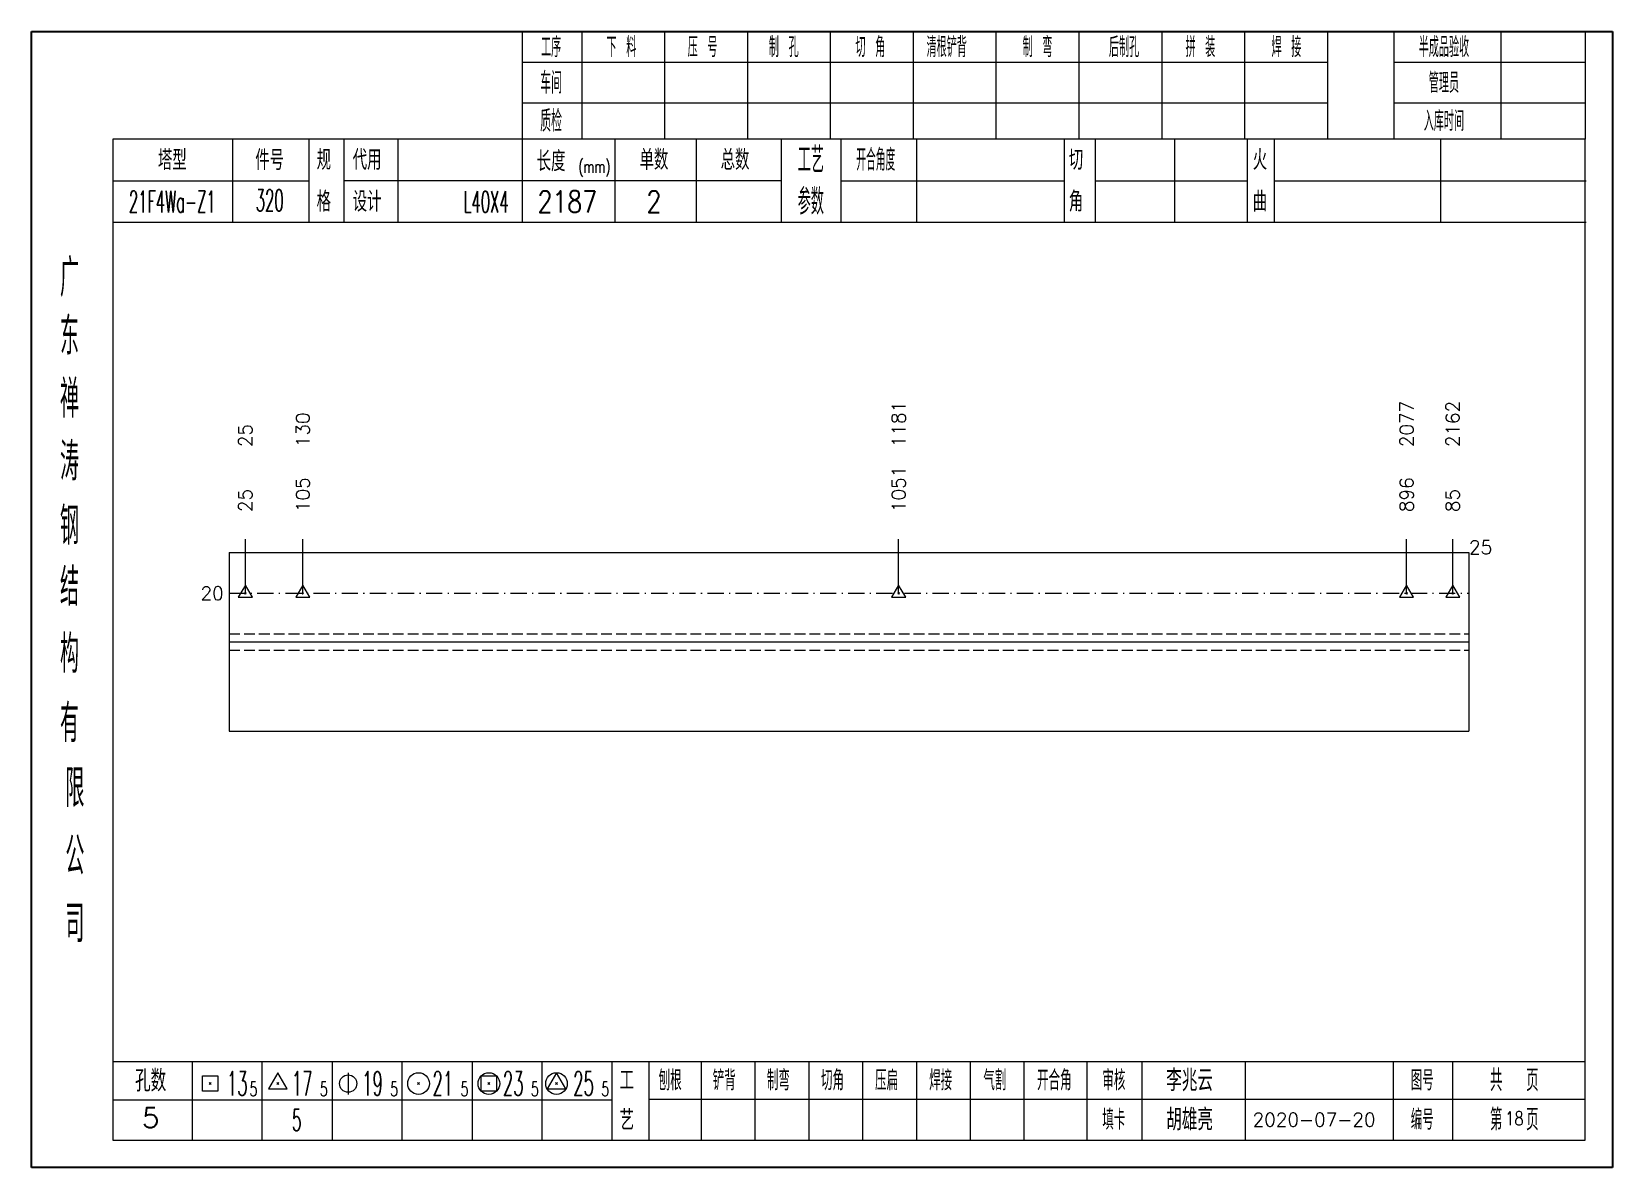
# Model space of a CAD drawing. Extents: x 1310 to 15542, y -76 to 8381.
# Drawn here: x 6822.6 to 7114.8, y 4373.7 to 4583.7 of the extents above; entities that cross this region are included whole.
import ezdxf
from ezdxf.enums import TextEntityAlignment as Align

# ---------------------------------------------------------------- set-up
doc = ezdxf.new("R2010")
doc.units = 0
doc.header["$MEASUREMENT"] = 0
doc.linetypes.add('一点画线', pattern=[5.2, 3, -1, 0.2, -1])
doc.linetypes.add('虚线', pattern=[2.75, 2, -0.75])
doc.layers.get('0').update_dxf_attribs({"linetype": 'CONTINUOUS', "lineweight": 25})
for name, color, linetype, lineweight in [('1', 7, 'CONTINUOUS', 25), ('4', 7, 'CONTINUOUS', 25), ('5', 7, 'CONTINUOUS', 25)]:
    doc.layers.add(name, color=color, linetype=linetype, lineweight=lineweight)
doc.styles.get("Standard").update_dxf_attribs({"font": 'simplex.shx', "width": 0.7, "height": 3, "bigfont": 'gbhzfs.shx'})

msp = doc.modelspace()

# ---------------------------------------------------------------- texts
at = {"color": 7, "linetype": 'Continuous', "lineweight": 13}
for s, p in [('1181', (6982.864, 4506.884)), ('2077', (7076.737, 4506.884)), ('2162', (7085.262, 4506.884)), ('25', (6862.132, 4506.884)), ('130', (6872.752, 4506.884))]:
    msp.add_text(s, height=2.5, rotation=90, dxfattribs=at).set_placement(p, align=Align.MIDDLE_LEFT)
at = {"color": 8, "linetype": 'Continuous', "lineweight": 9}
for s, p in [('1051', (6982.864, 4494.884)), ('25', (6862.132, 4494.884)), ('105', (6872.752, 4494.884)), ('896', (7076.737, 4494.884)), ('85', (7085.262, 4494.884))]:
    msp.add_text(s, height=2.5, rotation=90, dxfattribs=at).set_placement(p, align=Align.MIDDLE_LEFT)
at = {"color": 7, "linetype": 'Continuous', "lineweight": 13}
msp.add_text('25', height=2.5, dxfattribs=at).set_placement((7088.262, 4488.384), align=Align.MIDDLE_LEFT)
msp.add_text('20', height=2.5, dxfattribs=at).set_placement((6858.132, 4479.884), align=Align.MIDDLE_RIGHT)
at = {"layer": '4', "color": 1, "linetype": 'Continuous', "lineweight": 25}
for s, height, width, p in [('工序', 3.7, 0.7, (6918.632, 4580.841)), ('下 料', 3.7, 0.7, (6931.632, 4580.841)), ('压 号', 3.7, 0.7, (6946.632, 4580.841)), ('制 孔', 3.7, 0.7, (6961.632, 4580.841)), ('切 角', 3.7, 0.7, (6977.632, 4580.841)), ('清根铲背 ', 3.7, 0.7, (6992.632, 4580.841)), (' 制 弯', 3.7, 0.7, (7007.632, 4580.841)), (' 后制孔', 3.7, 0.7, (7023.632, 4580.841)), ('拼 装', 3.7, 0.7, (7038.632, 4580.841)), (' 焊 接', 3.7, 0.7, (7053.632, 4580.841)), ('半成品验收', 3.7, 0.7, (7083.632, 4580.841)), ('车间', 4, 0.7, (6918.632, 4574.241)), ('管理员', 3.7, 0.7, (7083.632, 4574.241)), ('质检', 4, 0.7, (6918.632, 4567.181)), ('入库时间', 3.7, 0.7, (7083.632, 4567.181)), ('(mm)', 2.24, 0.7, (6926.632, 4558.741)), ('工艺', 4.8, 0.7, (6966.632, 4560.001)), ('开合角度', 4, 0.6, (6978.632, 4560.001)), ('320', 4, 0.5, (6866.632, 4552.511)), ('参数', 4.8, 0.7, (6966.632, 4552.291)), ('21F4Wa-Z1', 4, 0.5, (6848.632, 4552.261)), ('L40X4', 4, 0.5, (6906.632, 4552.241)), ('2187', 4, 0.8, (6921.632, 4552.291)), ('2', 4, 0.8, (6937.632, 4552.291)), ('广', 6.96, 0.7, (6829.632, 4538.211)), ('东', 6.96, 0.7, (6829.632, 4527.421)), ('禅', 6.96, 0.7, (6829.632, 4515.831)), ('涛', 6.96, 0.7, (6829.632, 4504.231)), ('钢', 6.96, 0.7, (6829.632, 4492.341)), ('结', 6.96, 0.7, (6829.632, 4481.031)), ('构', 6.96, 0.7, (6829.632, 4468.651)), ('有', 6.96, 0.7, (6829.632, 4455.841)), ('限', 6.96, 0.7, (6830.632, 4443.841)), ('公', 6.96, 0.7, (6830.632, 4431.301)), ('司', 6.96, 0.7, (6830.632, 4418.821)), ('13', 4.47, 0.5, (6860.632, 4389.241)), ('17', 4.47, 0.5, (6872.632, 4389.241)), ('19', 4.47, 0.5, (6885.632, 4389.241)), ('21', 4.47, 0.5, (6898.632, 4389.241)), ('23', 4.47, 0.5, (6911.632, 4389.241)), ('25', 4.47, 0.5, (6924.632, 4389.241)), ('刨根', 3.7, 0.8, (6940.632, 4389.841)), ('铲背', 3.7, 0.8, (6950.632, 4389.841)), ('制弯', 3.7, 0.8, (6960.632, 4389.841)), ('切角', 3.7, 0.8, (6970.632, 4389.841)), ('压扁', 3.7, 0.8, (6980.632, 4389.841)), ('焊接', 3.7, 0.8, (6990.632, 4389.841)), ('气割', 3.7, 0.8, (7000.632, 4389.841)), ('开合角', 3.7, 0.8, (7011.632, 4389.841)), ('审核', 3.7, 0.8, (7022.632, 4389.841)), ('图号', 3.7, 0.8, (7079.632, 4389.841)), ('共  页', 4, 0.8, (7096.632, 4389.841)), ('5', 2.68, 0.6, (6863.632, 4388.241)), ('5', 2.68, 0.6, (6876.632, 4388.241)), ('5', 2.68, 0.6, (6889.632, 4388.241)), ('5', 2.68, 0.6, (6902.632, 4388.241)), ('5', 2.68, 0.6, (6915.632, 4388.241)), ('5', 2.68, 0.6, (6928.632, 4388.241)), ('第  页', 4, 0.8, (7096.632, 4382.571)), ('5', 4, 0.5, (6871.632, 4382.491)), ('填卡', 3.7, 0.8, (7022.632, 4382.571)), ('编号', 3.7, 0.8, (7079.632, 4382.571))]:
    msp.add_text(s, height=height, dxfattribs=dict(at, width=width)).set_placement(p, align=Align.MIDDLE_CENTER)
for s, height, p in [('塔型', 3.7, (6848.632, 4559.971)), ('件号', 3.7, (6866.632, 4559.971)), ('规', 3.7, (6876.632, 4560.001)), ('代用', 3.7, (6884.632, 4560.001)), ('长度', 3.7, (6918.632, 4559.741)), ('单数', 3.7, (6937.632, 4560.001)), ('总数', 3.7, (6952.632, 4560.001)), ('切', 3.7, (7015.632, 4560.001)), ('火', 3.7, (7049.632, 4560.001)), ('格', 3.7, (6876.632, 4552.291)), ('设计', 3.7, (6884.632, 4552.291)), ('角', 3.7, (7015.632, 4552.291)), ('曲', 3.7, (7049.632, 4552.291)), ('孔数', 4, (6844.632, 4389.761)), ('工', 3.7, (6932.632, 4389.841)), ('李兆云', 4, (7036.632, 4389.841)), ('胡雄亮', 4, (7036.632, 4382.571)), ('5', 3.7, (6844.632, 4382.931)), ('艺', 3.7, (6932.632, 4382.491)), ('2020-07-20', 2.5, (7059.632, 4382.571))]:
    msp.add_text(s, height=height, dxfattribs=at).set_placement(p, align=Align.MIDDLE_CENTER)
at = {"layer": '4', "color": 6, "linetype": 'Continuous', "lineweight": 25, "width": 0.8}
msp.add_text('18', height=2.5, dxfattribs=at).set_placement((7096.657, 4382.799), align=Align.MIDDLE_CENTER)

# ---------------------------------------------------------------- blocks, each defined once
blk = doc.blocks.new('孔17.5')
at = {"layer": '5', "color": 7, "linetype": 'Continuous', "lineweight": 13}
for p, q in [((0, 1), (-0.866, -0.5)), ((-0.1, -0.1), (0.1, 0.1)), ((0.1, -0.1), (-0.1, 0.1)), ((0.866, -0.5), (0, 1)), ((-0.866, -0.5), (0.866, -0.5))]:
    blk.add_line(p, q, dxfattribs=at)
blk = doc.blocks.new('CTJGK')
at = {"color": 6, "linetype": 'Continuous'}
for p, q in [((0, 209.97), (292.13, 209.97)), ((0, 0), (0, 209.97)), ((292.13, 209.97), (292.13, 0)), ((292.13, 0), (0, 0))]:
    blk.add_line(p, q, dxfattribs=at)

# ---------------------------------------------------------------- linework, layer by layer
at = {"color": 7, "linetype": 'Continuous', "lineweight": 18}
for p, q in [((6859.132, 4487.384), (6859.132, 4454.384)), ((6859.132, 4487.384), (7088.262, 4487.384)), ((7088.262, 4487.384), (7088.262, 4454.384)), ((6859.132, 4470.884), (7088.262, 4470.884))]:
    msp.add_line(p, q, dxfattribs=at)
at = {"color": 7, "linetype": 'Continuous', "lineweight": 13}
for p, q in [((6862.132, 4479.884), (6862.132, 4489.884)), ((6872.752, 4479.884), (6872.752, 4489.884)), ((6982.864, 4479.884), (6982.864, 4489.884)), ((7076.737, 4479.884), (7076.737, 4489.884)), ((7085.262, 4479.884), (7085.262, 4489.884))]:
    msp.add_line(p, q, dxfattribs=at)
at = {"color": 3, "linetype": '一点画线', "lineweight": 13}
msp.add_line((6859.132, 4479.884), (7088.262, 4479.884), dxfattribs=at)
at = {"color": 1, "linetype": '虚线', "lineweight": 18}
for p, q in [((6859.132, 4472.384), (7088.262, 4472.384)), ((6859.132, 4469.384), (7088.262, 4469.384))]:
    msp.add_line(p, q, dxfattribs=at)
at = {"layer": '1', "color": 7, "linetype": 'Continuous', "lineweight": 18}
msp.add_line((6859.132, 4454.384), (7088.262, 4454.384), dxfattribs=at)
at = {"layer": '4', "color": 1, "linetype": 'Continuous', "lineweight": 18}
for p, q in [((6822.632, 4583.711), (6822.632, 4373.741)), ((7114.762, 4583.711), (6822.632, 4583.711)), ((6913.262, 4583.711), (6913.262, 4563.871)), ((6924.292, 4583.711), (6924.292, 4563.851)), ((6939.602, 4583.711), (6939.602, 4563.851)), ((6954.922, 4583.711), (6954.922, 4563.851)), ((6970.232, 4583.711), (6970.232, 4563.851)), ((6985.542, 4583.711), (6985.542, 4563.851)), ((7000.852, 4583.711), (7000.852, 4563.851)), ((7016.172, 4583.711), (7016.172, 4563.851)), ((7031.482, 4583.711), (7031.482, 4563.851)), ((7046.792, 4583.711), (7046.792, 4563.851)), ((7062.102, 4583.711), (7062.102, 4563.871)), ((7062.102, 4583.711), (7062.102, 4563.851)), ((7074.382, 4583.711), (7074.382, 4563.851)), ((7094.132, 4583.711), (7094.132, 4563.851)), ((7109.712, 4583.711), (7109.712, 4563.851)), ((7114.762, 4553.911), (7114.762, 4583.711)), ((7062.102, 4577.981), (6913.262, 4577.981)), ((7109.712, 4577.981), (7074.382, 4577.981)), ((7062.102, 4570.501), (6913.262, 4570.501)), ((7109.712, 4570.501), (7074.382, 4570.501)), ((6837.642, 4563.851), (6837.642, 4378.791)), ((7109.712, 4563.851), (6837.642, 4563.851)), ((6859.762, 4563.861), (6859.762, 4548.441)), ((6873.912, 4548.441), (6873.912, 4563.851)), ((6880.412, 4548.441), (6880.412, 4563.851)), ((6890.282, 4563.851), (6890.282, 4548.441)), ((6913.262, 4563.871), (6913.262, 4548.441)), ((6930.382, 4563.851), (6930.382, 4548.441)), ((6945.432, 4563.851), (6945.432, 4548.441)), ((6961.132, 4563.851), (6961.132, 4548.441)), ((6972.192, 4563.851), (6972.192, 4548.441)), ((6986.142, 4563.851), (6986.142, 4548.441)), ((7013.442, 4563.851), (7013.442, 4548.441)), ((7019.202, 4563.851), (7019.202, 4548.441)), ((7033.822, 4563.851), (7033.822, 4548.441)), ((7047.282, 4563.851), (7047.282, 4548.441)), ((7052.272, 4563.851), (7052.272, 4548.441)), ((7083.012, 4563.851), (7083.012, 4548.441)), ((7109.712, 4378.791), (7109.712, 4563.851)), ((6873.912, 4556.091), (6837.642, 4556.091)), ((6961.132, 4556.141), (6880.412, 4556.141)), ((6972.192, 4556.141), (7013.442, 4556.141)), ((7019.202, 4556.141), (7047.282, 4556.141)), ((7052.272, 4556.141), (7109.892, 4556.141)), ((7114.762, 4373.741), (7114.762, 4553.911)), ((7109.892, 4548.441), (6837.642, 4548.441)), ((6837.642, 4393.321), (7109.712, 4393.321)), ((6852.332, 4393.321), (6852.332, 4378.791)), ((6865.262, 4378.791), (6865.262, 4393.321)), ((6878.192, 4393.321), (6878.192, 4378.791)), ((6891.112, 4378.791), (6891.112, 4393.321)), ((6904.042, 4393.321), (6904.042, 4378.791)), ((6916.972, 4378.791), (6916.972, 4393.321)), ((6929.892, 4378.791), (6929.892, 4393.321)), ((6936.762, 4378.791), (6936.762, 4393.321)), ((6946.422, 4378.791), (6946.422, 4393.321)), ((6956.362, 4378.791), (6956.362, 4393.321)), ((6966.302, 4378.791), (6966.302, 4393.321)), ((6976.252, 4378.791), (6976.252, 4393.321)), ((6986.192, 4378.791), (6986.192, 4393.321)), ((6996.132, 4378.791), (6996.132, 4393.321)), ((7006.082, 4378.791), (7006.082, 4393.321)), ((7017.722, 4378.791), (7017.722, 4393.321)), ((7027.872, 4378.791), (7027.872, 4393.321)), ((7046.932, 4378.791), (7046.932, 4393.321)), ((7074.312, 4378.791), (7074.312, 4393.321)), ((7085.272, 4378.791), (7085.272, 4393.321)), ((6929.892, 4386.191), (6837.642, 4386.191)), ((6936.722, 4386.351), (7109.712, 4386.351)), ((6837.642, 4378.791), (7109.712, 4378.791)), ((6822.632, 4373.741), (7114.762, 4373.741))]:
    msp.add_line(p, q, dxfattribs=at)
at = {"layer": '4', "color": 7, "linetype": 'Continuous', "lineweight": 13}
for p, q in [((6868.132, 4391.241), (6866.4, 4388.241)), ((6869.864, 4388.241), (6868.132, 4391.241)), ((6881.132, 4391.241), (6881.132, 4387.241)), ((6919.632, 4391.241), (6917.9, 4388.241)), ((6921.364, 4388.241), (6919.632, 4391.241)), ((6854.218, 4387.827), (6854.218, 4390.655)), ((6854.218, 4390.655), (6857.046, 4390.655)), ((6857.046, 4387.827), (6854.218, 4387.827)), ((6855.432, 4389.041), (6855.832, 4389.441)), ((6855.832, 4389.041), (6855.432, 4389.441)), ((6857.046, 4390.655), (6857.046, 4387.827)), ((6866.4, 4388.241), (6869.864, 4388.241)), ((6867.932, 4389.041), (6868.332, 4389.441)), ((6868.332, 4389.041), (6867.932, 4389.441)), ((6893.932, 4389.041), (6894.332, 4389.441)), ((6894.332, 4389.041), (6893.932, 4389.441)), ((6905.718, 4387.827), (6905.718, 4390.655)), ((6905.718, 4390.655), (6908.546, 4390.655)), ((6908.546, 4387.827), (6905.718, 4387.827)), ((6906.932, 4389.041), (6907.332, 4389.441)), ((6907.332, 4389.041), (6906.932, 4389.441)), ((6908.546, 4390.655), (6908.546, 4387.827)), ((6917.9, 4388.241), (6921.364, 4388.241)), ((6919.432, 4389.041), (6919.832, 4389.441)), ((6919.832, 4389.041), (6919.432, 4389.441))]:
    msp.add_line(p, q, dxfattribs=at)
for centre, radius in [((6881.132, 4389.241), 1.6), ((6894.132, 4389.241), 2), ((6907.132, 4389.241), 2), ((6919.632, 4389.241), 2)]:
    msp.add_circle(centre, radius, dxfattribs=at)

# ---------------------------------------------------------------- block references
at = {"color": 0, "linetype": 'Continuous'}
msp.add_blockref('CTJGK', (6822.632, 4373.741), dxfattribs=at)
at = {"color": 8, "linetype": 'Continuous', "lineweight": 9, "xscale": 1.5, "yscale": 1.5, "zscale": 1.5}
for p in [(6862.132, 4479.884), (6872.752, 4479.884), (6982.864, 4479.884), (7076.737, 4479.884), (7085.262, 4479.884)]:
    msp.add_blockref('孔17.5', p, dxfattribs=at)

msp.set_redraw_order([(e.dxf.handle, doc.entitydb.next_handle()) for e in msp.query("TEXT MTEXT ATTDEF DIMENSION ARC_DIMENSION")])  # texts and dimensions are drawn at this point

doc.saveas('drawing.dxf')
